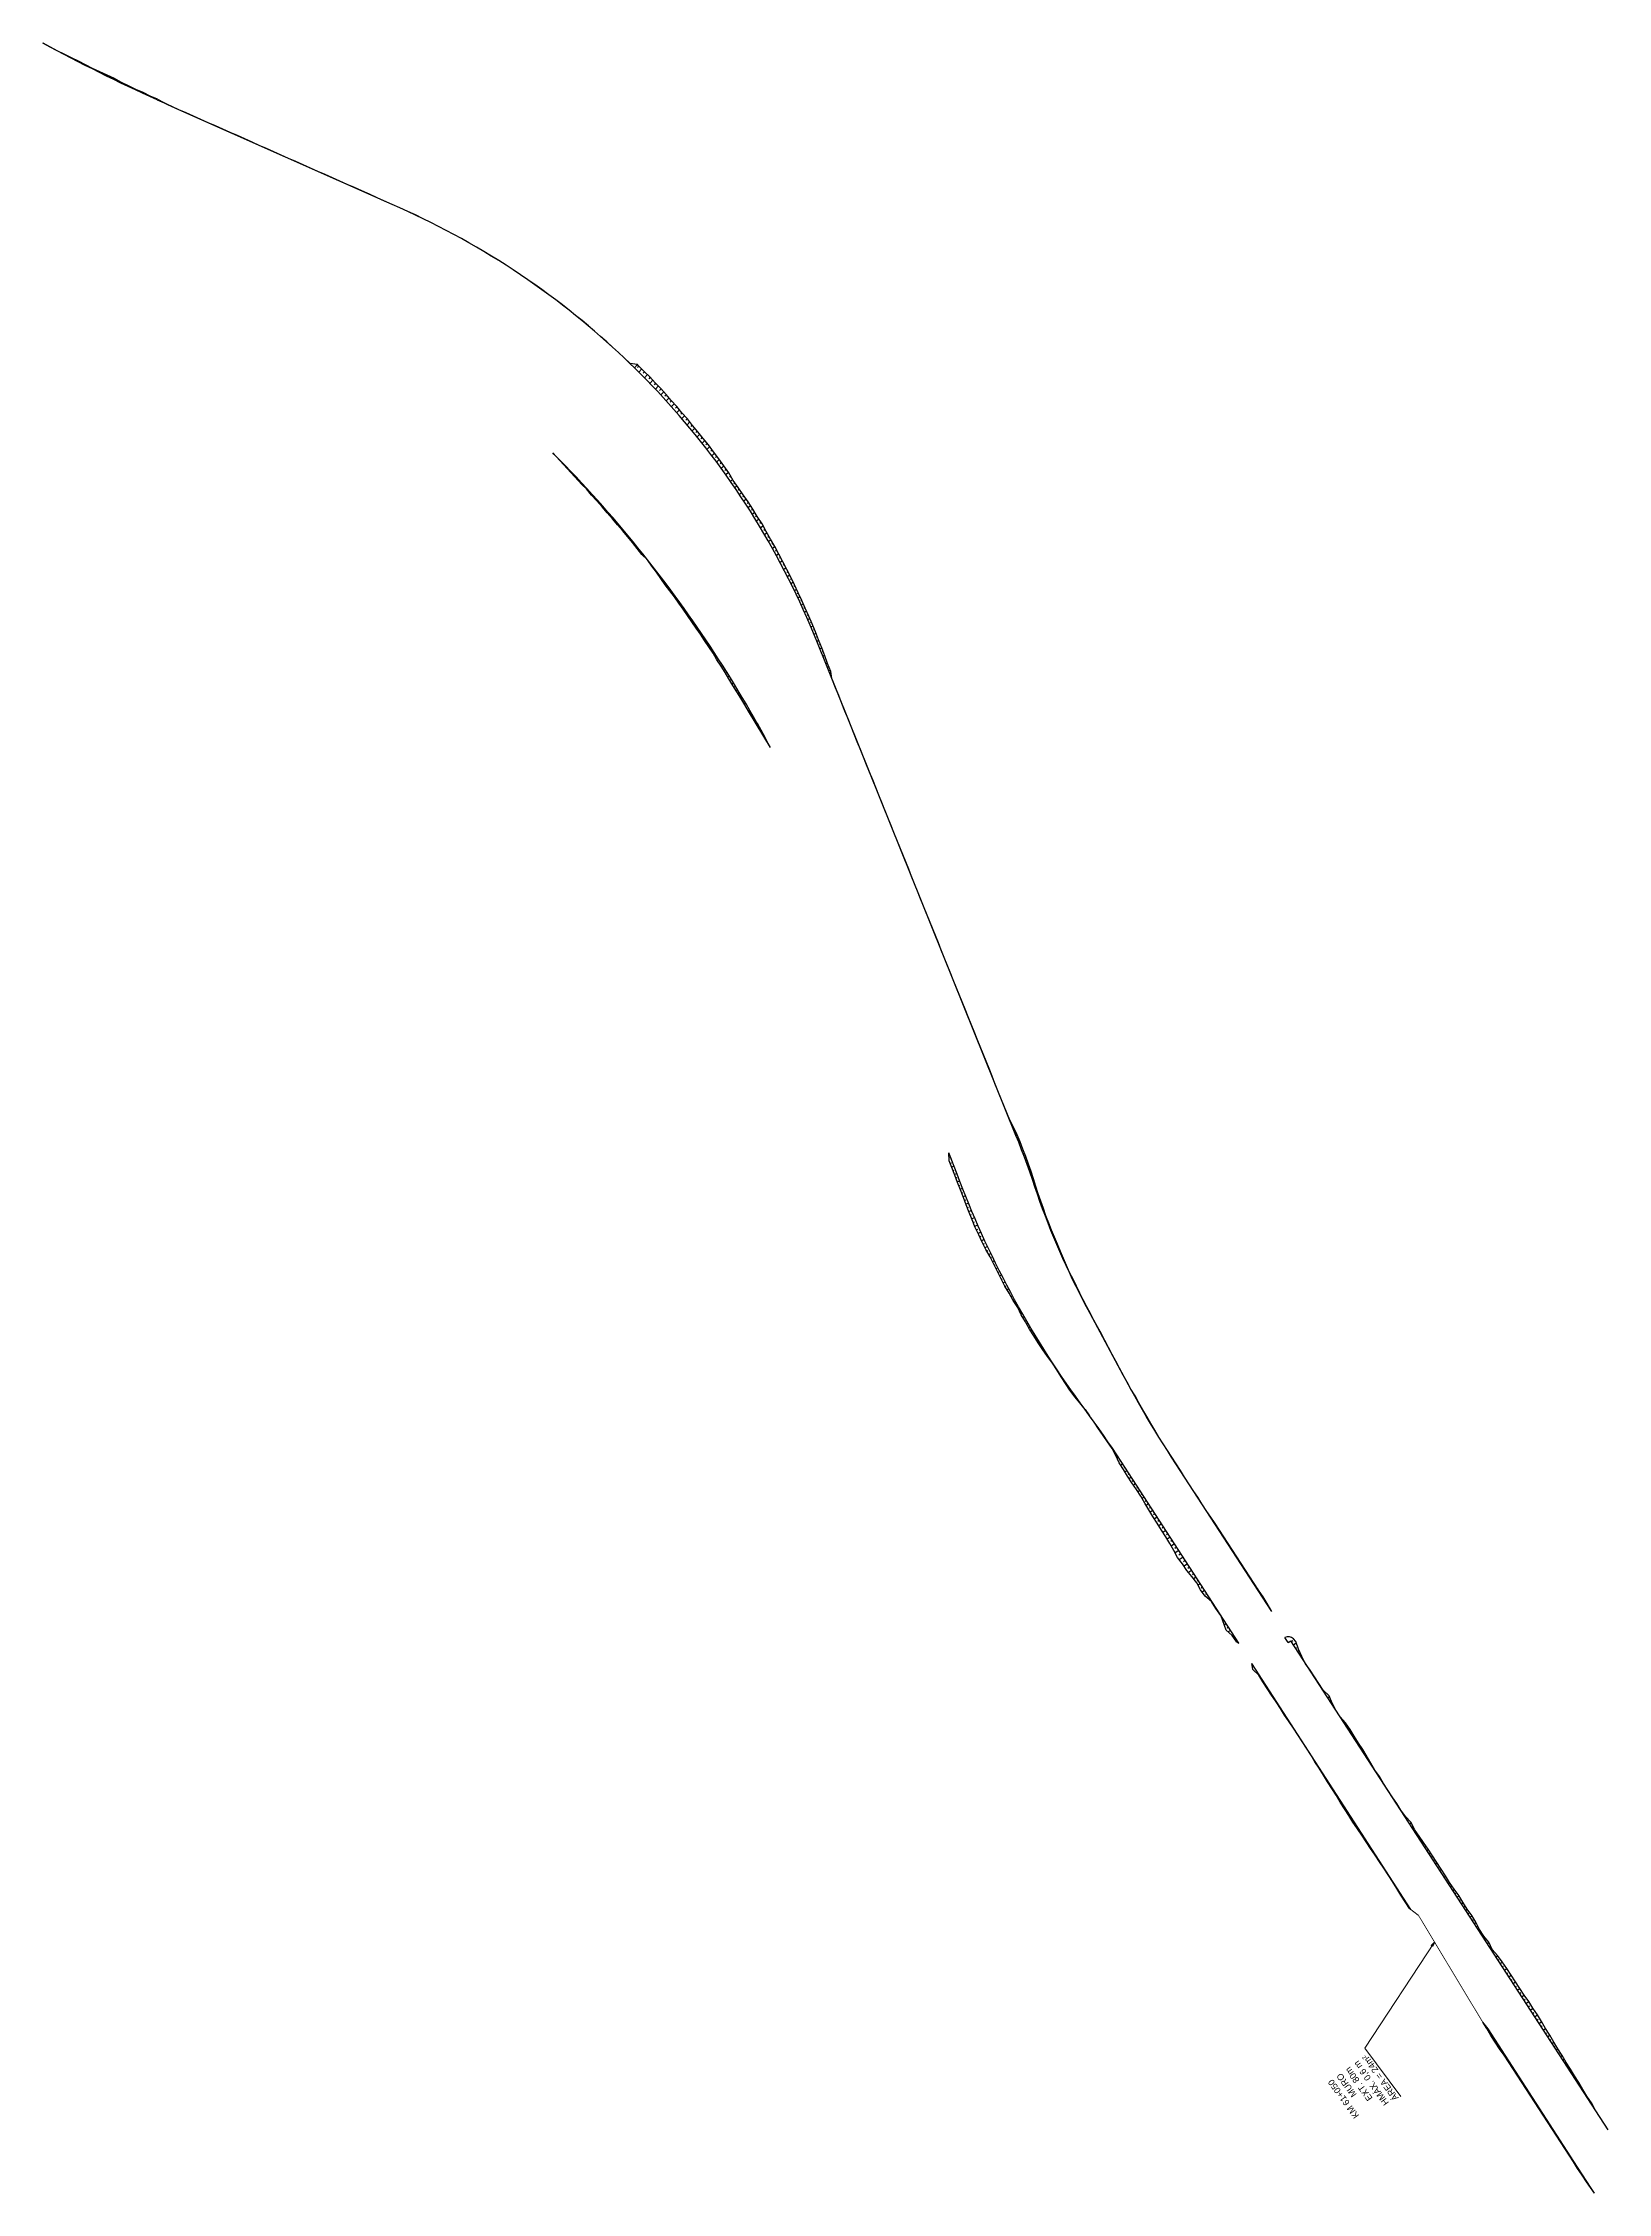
# Model space of a CAD drawing. Header units: metres. Extents: x 288738 to 324331, y 7399322 to 7465117.
# Drawn here: x 306983 to 307969, y 7434019 to 7435373 of the extents above; entities that cross this region are included whole.
import ezdxf

# ---------------------------------------------------------------- set-up
doc = ezdxf.new("R2010")
doc.units = ezdxf.units.M
doc.header["$LTSCALE"] = 10
for name, color, linetype in [('F-HZ-ATERRO-TALUDE', 110, 'Continuous'), ('F-HZ-MUROS', 210, 'Continuous'), ('F-HZ-PIANO-CORTE', 10, 'Continuous'), ('F-HZ-TALUDE', 2, 'Continuous')]:
    doc.layers.add(name, color=color, linetype=linetype)
doc.layers.add('U-HZ-TEXTO-MUROS', color=2, linetype='Continuous', lineweight=0)
doc.styles.add('ARIAL', font='arial.ttf')
doc.styles.add('DIM', font='arial.ttf', dxfattribs={"width": 0.8})
doc.dimstyles.new('U-1_2000', dxfattribs={"dimscale": 2, "dimtxt": 1.5, "dimasz": 0.75, "dimexe": 0.75, "dimexo": 0.75, "dimgap": 0.25, "dimtad": 1, "dimzin": 4, "dimtxsty": 'DIM', "dimblk": 'ARCHTICK', "dimcen": 0.7, "dimdle": 0.75, "dimclrd": 256, "dimclre": 256, "dimclrt": 256, "dimaunit": 1, "dimadec": 3, "dimazin": 2, "dimtfac": 1, "dimtofl": 0, "dimtmove": 0, "dimatfit": 3, "dimldrblk": 'CLOSEDBLANK', "dimfxl": 0, "dimtolj": 1, "dimtzin": 0, "dimlwd": -1, "dimlwe": -1, "dimarcsym": 0})

msp = doc.modelspace()

# ---------------------------------------------------------------- texts
at = {"layer": 'U-HZ-TEXTO-MUROS', "linetype": 'Continuous', "lineweight": -3, "insert": (307817.218, 7434107.064, -712.823), "char_height": 4, "attachment_point": 9, "rotation": 126.016433, "style": 'ARIAL'}
msp.add_mtext('KM 61+050\\PMURO \\P\\pi-16,l16,t16;EXT.^I80m\\P\\pi0,l0,tz;HMÁX. 0,6 m\\PÁREA = 24m²', dxfattribs=at)

# ---------------------------------------------------------------- blocks, each defined once
blk = doc.blocks.new('_ArchTick')
at = {"color": 0, "linetype": 'ByBlock', "const_width": 0.15}
blk.add_lwpolyline([(-0.5, -0.5), (0.5, 0.5)], dxfattribs=at)

# ---------------------------------------------------------------- linework, layer by layer
at = {"layer": 'F-HZ-ATERRO-TALUDE', "linetype": 'Continuous', "lineweight": -3}
for p, q in [((307641.38, 7434576.232), (307641.441, 7434576.266)), ((307642.562, 7434574.028), (307642.706, 7434574.109)), ((307643.745, 7434571.825), (307643.813, 7434571.864)), ((307644.928, 7434569.623), (307645.041, 7434569.688)), ((307646.111, 7434567.42), (307646.161, 7434567.45)), ((307647.294, 7434565.218), (307647.385, 7434565.271)), ((307648.478, 7434563.015), (307648.533, 7434563.047)), ((307649.662, 7434560.811), (307649.801, 7434560.894)), ((307650.845, 7434558.609), (307650.904, 7434558.645)), ((307652.027, 7434556.408), (307652.116, 7434556.462)), ((307657.941, 7434545.401), (307657.949, 7434545.406)), ((307659.124, 7434543.199), (307659.132, 7434543.204)), ((307660.307, 7434540.997), (307660.31, 7434540.999)), ((307661.49, 7434538.795), (307661.494, 7434538.797)), ((307626.239, 7434531.811), (307625.817, 7434531.549)), ((307627.651, 7434529.748), (307627.398, 7434529.59)), ((307629.078, 7434527.695), (307628.55, 7434527.364)), ((307630.508, 7434525.644), (307630.238, 7434525.474)), ((307631.952, 7434523.603), (307631.429, 7434523.273)), ((307633.398, 7434521.565), (307633.149, 7434521.406)), ((307636.591, 7434516.85), (307636.734, 7434516.941)), ((307638.137, 7434514.885), (307638.174, 7434514.909)), ((307643.705, 7434507.422), (307643.623, 7434507.369)), ((307645.168, 7434505.394), (307645.126, 7434505.367)), ((307646.618, 7434503.358), (307646.503, 7434503.284)), ((307648.063, 7434501.318), (307647.984, 7434501.267)), ((307649.495, 7434499.269), (307649.296, 7434499.14)), ((307650.923, 7434497.217), (307650.803, 7434497.139)), ((307652.339, 7434495.156), (307652.091, 7434494.996)), ((307653.75, 7434493.092), (307653.629, 7434493.014)), ((307655.148, 7434491.02), (307654.922, 7434490.874)), ((307656.541, 7434488.944), (307656.437, 7434488.877)), ((307657.922, 7434486.86), (307657.578, 7434486.638)), ((307659.297, 7434484.773), (307659.028, 7434484.598)), ((307660.663, 7434482.678), (307659.886, 7434482.176)), ((307662.024, 7434480.581), (307661.509, 7434480.248)), ((307663.384, 7434478.484), (307662.229, 7434477.737)), ((307664.743, 7434476.386), (307664.129, 7434475.988)), ((307666.103, 7434474.288), (307664.846, 7434473.475)), ((307667.462, 7434472.19), (307666.829, 7434471.78)), ((307668.822, 7434470.092), (307667.518, 7434469.248)), ((307670.182, 7434467.994), (307669.506, 7434467.557)), ((307671.541, 7434465.896), (307670.281, 7434465.08)), ((307672.901, 7434463.798), (307672.343, 7434463.437)), ((307674.26, 7434461.7), (307673.14, 7434460.975)), ((307675.62, 7434459.602), (307675.029, 7434459.22)), ((307676.979, 7434457.504), (307675.708, 7434456.682)), ((307678.339, 7434455.406), (307677.653, 7434454.962)), ((307679.699, 7434453.308), (307678.236, 7434452.362)), ((307681.058, 7434451.21), (307680.284, 7434450.709)), ((307682.418, 7434449.112), (307680.817, 7434448.076)), ((307683.777, 7434447.014), (307682.957, 7434446.484)), ((307685.137, 7434444.916), (307683.499, 7434443.857)), ((307686.496, 7434442.818), (307685.687, 7434442.294)), ((307687.856, 7434440.72), (307686.191, 7434439.643)), ((307689.215, 7434438.622), (307688.348, 7434438.061)), ((307690.575, 7434436.524), (307688.819, 7434435.388)), ((307691.935, 7434434.426), (307691.056, 7434433.857)), ((307693.294, 7434432.328), (307691.481, 7434431.155)), ((307694.654, 7434430.23), (307693.71, 7434429.619)), ((307696.013, 7434428.132), (307694.002, 7434426.831)), ((307697.373, 7434426.034), (307696.296, 7434425.337)), ((307698.732, 7434423.936), (307696.432, 7434422.448)), ((307700.092, 7434421.838), (307698.868, 7434421.046)), ((307701.452, 7434419.74), (307699.098, 7434418.218)), ((307702.811, 7434417.642), (307701.729, 7434416.942)), ((307704.171, 7434415.544), (307702.069, 7434414.185)), ((307705.53, 7434413.446), (307704.486, 7434412.771)), ((307706.89, 7434411.348), (307705.002, 7434410.127)), ((307708.249, 7434409.25), (307707.441, 7434408.727)), ((307709.609, 7434407.152), (307708.217, 7434406.252)), ((307710.968, 7434405.054), (307710.376, 7434404.671)), ((307712.328, 7434402.956), (307711.041, 7434402.123)), ((307713.688, 7434400.858), (307712.933, 7434400.37)), ((307715.047, 7434398.76), (307713.547, 7434397.789)), ((307716.407, 7434396.662), (307715.705, 7434396.208)), ((307719.486, 7434391.856), (307719.51, 7434391.872)), ((307720.757, 7434389.703), (307720.813, 7434389.74)), ((307722.028, 7434387.551), (307722.227, 7434387.68)), ((307723.475, 7434385.512), (307723.531, 7434385.548)), ((307724.923, 7434383.474), (307724.944, 7434383.488)), ((307728.643, 7434377.78), (307727.487, 7434377.033)), ((307730.002, 7434375.682), (307729.175, 7434375.147)), ((307731.362, 7434373.584), (307729.97, 7434372.684)), ((307732.721, 7434371.486), (307732.304, 7434371.216)), ((307734.081, 7434369.388), (307733.445, 7434368.976)), ((307735.441, 7434367.29), (307735.153, 7434367.104)), ((307769.583, 7434366.658), (307770.53, 7434367.27)), ((307770.929, 7434364.584), (307772.796, 7434365.792)), ((307772.257, 7434362.537), (307772.961, 7434362.992)), ((307773.589, 7434360.483), (307774.574, 7434361.12)), ((307774.932, 7434358.413), (307775.252, 7434358.62)), ((307776.278, 7434356.338), (307776.619, 7434356.559)), ((307777.634, 7434354.248), (307777.718, 7434354.302)), ((307778.991, 7434352.156), (307779.039, 7434352.187)), ((307780.351, 7434350.058), (307780.39, 7434350.084)), ((307781.711, 7434347.962), (307781.832, 7434348.04)), ((307783.071, 7434345.866), (307783.171, 7434345.93)), ((307784.43, 7434343.77), (307784.678, 7434343.93)), ((307785.791, 7434341.673), (307785.895, 7434341.74)), ((307787.151, 7434339.576), (307787.341, 7434339.698)), ((307788.511, 7434337.479), (307788.625, 7434337.552)), ((307789.863, 7434335.394), (307790.235, 7434335.635)), ((307791.192, 7434333.346), (307791.602, 7434333.611)), ((307792.525, 7434331.292), (307793.626, 7434332.004)), ((307793.869, 7434329.219), (307794.258, 7434329.471)), ((307795.215, 7434327.144), (307795.69, 7434327.451)), ((307796.569, 7434325.057), (307796.701, 7434325.142)), ((307797.924, 7434322.968), (307798.014, 7434323.026)), ((307799.285, 7434320.871), (307799.327, 7434320.898)), ((307800.643, 7434318.777), (307800.779, 7434318.866)), ((307801.988, 7434316.703), (307802.211, 7434316.848)), ((307803.335, 7434314.626), (307804.054, 7434315.091)), ((307804.695, 7434312.53), (307805.088, 7434312.784)), ((307806.055, 7434310.434), (307806.888, 7434310.972)), ((307807.415, 7434308.337), (307807.794, 7434308.583)), ((307808.774, 7434306.241), (307809.463, 7434306.686)), ((307810.135, 7434304.144), (307810.452, 7434304.35)), ((307811.495, 7434302.048), (307812.094, 7434302.435)), ((307812.854, 7434299.952), (307813.187, 7434300.167)), ((307819.652, 7434289.473), (307820.017, 7434289.708)), ((307821.011, 7434287.377), (307821.143, 7434287.463)), ((307822.37, 7434285.282), (307822.562, 7434285.406)), ((307823.729, 7434283.187), (307823.869, 7434283.277)), ((307838.693, 7434260.119), (307838.881, 7434260.24)), ((307840.051, 7434258.026), (307840.216, 7434258.133)), ((307841.406, 7434255.937), (307841.905, 7434256.259)), ((307842.749, 7434253.866), (307843.162, 7434254.133)), ((307844.094, 7434251.793), (307845.184, 7434252.497)), ((307845.447, 7434249.706), (307845.883, 7434249.988)), ((307846.801, 7434247.619), (307847.48, 7434248.058)), ((307848.162, 7434245.522), (307848.522, 7434245.755)), ((307849.522, 7434243.425), (307850.285, 7434243.918)), ((307850.882, 7434241.329), (307851.292, 7434241.594)), ((307852.242, 7434239.232), (307853.123, 7434239.802)), ((307853.601, 7434237.137), (307854.084, 7434237.449)), ((307854.961, 7434235.041), (307856.004, 7434235.716)), ((307856.321, 7434232.944), (307856.845, 7434233.282)), ((307857.682, 7434230.846), (307858.731, 7434231.525)), ((307859.042, 7434228.749), (307859.559, 7434229.084)), ((307860.403, 7434226.652), (307861.422, 7434227.311)), ((307861.763, 7434224.554), (307862.262, 7434224.877)), ((307863.124, 7434222.457), (307864.104, 7434223.091)), ((307864.484, 7434220.36), (307864.975, 7434220.677)), ((307865.844, 7434218.262), (307866.82, 7434218.893)), ((307867.205, 7434216.166), (307867.663, 7434216.462)), ((307868.564, 7434214.069), (307869.439, 7434214.635)), ((307869.923, 7434211.975), (307870.416, 7434212.294)), ((307871.281, 7434209.881), (307872.379, 7434210.59)), ((307872.64, 7434207.786), (307873.236, 7434208.171)), ((307874, 7434205.691), (307875.271, 7434206.512)), ((307875.36, 7434203.594), (307875.963, 7434203.984)), ((307876.72, 7434201.497), (307877.867, 7434202.24)), ((307878.08, 7434199.4), (307878.642, 7434199.764)), ((307879.44, 7434197.303), (307880.555, 7434198.024)), ((307880.799, 7434195.209), (307881.413, 7434195.606)), ((307882.157, 7434193.115), (307883.48, 7434193.97)), ((307883.517, 7434191.019), (307884.132, 7434191.417)), ((307884.875, 7434188.925), (307886.003, 7434189.654)), ((307886.228, 7434186.84), (307886.675, 7434187.129)), ((307887.581, 7434184.754), (307888.259, 7434185.193)), ((307888.941, 7434182.657), (307889.262, 7434182.864)), ((307890.301, 7434180.561), (307890.929, 7434180.967)), ((307891.65, 7434178.481), (307892.097, 7434178.77)), ((307892.999, 7434176.401), (307894.127, 7434177.13)), ((307894.349, 7434174.32), (307894.782, 7434174.599)), ((307895.699, 7434172.238), (307896.327, 7434172.644)), ((307897.05, 7434170.157), (307897.49, 7434170.441)), ((307898.4, 7434168.075), (307899.531, 7434168.806)), ((307899.758, 7434165.982), (307900.39, 7434166.39)), ((307901.116, 7434163.889), (307902.512, 7434164.792)), ((307902.474, 7434161.794), (307903.224, 7434162.279)), ((307903.833, 7434159.699), (307905.434, 7434160.734)), ((307905.194, 7434157.602), (307905.985, 7434158.114)), ((307906.554, 7434155.505), (307908.12, 7434156.517)), ((307907.915, 7434153.407), (307908.692, 7434153.91)), ((307909.275, 7434151.31), (307910.821, 7434152.309)), ((307910.636, 7434149.212), (307911.408, 7434149.712)), ((307911.996, 7434147.115), (307913.541, 7434148.114)), ((307913.356, 7434145.019), (307914.157, 7434145.536)), ((307914.716, 7434142.922), (307916.375, 7434143.995)), ((307916.076, 7434140.826), (307916.937, 7434141.382)), ((307917.436, 7434138.729), (307919.217, 7434139.881)), ((307918.796, 7434136.632), (307919.668, 7434137.196)), ((307920.157, 7434134.535), (307921.864, 7434135.639)), ((307921.517, 7434132.438), (307922.394, 7434133.005)), ((307922.877, 7434130.342), (307924.675, 7434131.504)), ((307924.237, 7434128.245), (307925.101, 7434128.804)), ((307925.597, 7434126.149), (307927.254, 7434127.221)), ((307926.955, 7434124.055), (307927.723, 7434124.552)), ((307928.313, 7434121.961), (307929.73, 7434122.877)), ((307929.674, 7434119.863), (307930.384, 7434120.323)), ((307931.034, 7434117.766), (307932.457, 7434118.686)), ((307932.394, 7434115.671), (307933.055, 7434116.099)), ((307933.753, 7434113.576), (307934.979, 7434114.369)), ((307935.113, 7434111.479), (307935.696, 7434111.856)), ((307936.473, 7434109.382), (307937.579, 7434110.098)), ((307937.833, 7434107.285), (307938.386, 7434107.642)), ((307939.194, 7434105.188), (307940.297, 7434105.901)), ((307940.553, 7434103.092), (307941.068, 7434103.424)), ((307941.913, 7434100.995), (307942.869, 7434101.613)), ((307943.274, 7434098.898), (307943.737, 7434099.198)), ((307944.634, 7434096.801), (307945.53, 7434097.38)), ((307945.993, 7434094.706), (307946.388, 7434094.962)), ((307947.352, 7434092.611), (307948.038, 7434093.055)), ((307948.712, 7434090.514), (307949.058, 7434090.737)), ((307950.073, 7434088.417), (307950.768, 7434088.866)), ((307951.432, 7434086.322), (307951.727, 7434086.513)), ((307952.791, 7434084.227), (307953.279, 7434084.542)), ((307954.151, 7434082.13), (307954.359, 7434082.265)), ((307955.51, 7434080.034), (307955.857, 7434080.258)), ((307956.87, 7434077.937), (307957.07, 7434078.066)), ((307958.231, 7434075.841), (307958.679, 7434076.131)), ((307959.588, 7434073.748), (307959.74, 7434073.847)), ((307960.945, 7434071.655), (307961.107, 7434071.76)), ((307962.306, 7434069.558), (307962.395, 7434069.615)), ((307963.666, 7434067.461), (307963.859, 7434067.586)), ((307965.026, 7434065.365), (307965.077, 7434065.399)), ((307966.385, 7434063.27), (307966.398, 7434063.278))]:
    msp.add_line(p, q, dxfattribs=at)
at = {"layer": 'F-HZ-MUROS', "linetype": 'Continuous', "lineweight": -3, "const_width": 0.5}
msp.add_lwpolyline([(307849.633, 7434194.396), (307890.222, 7434126.922)], dxfattribs=at)
at = {"layer": 'F-HZ-PIANO-CORTE'}
for p, q in [((306992.806, 7435368.313), (306992.779, 7435368.267)), ((306995.07, 7435367.236), (306995.031, 7435367.17)), ((306997.329, 7435366.152), (306997.207, 7435365.944)), ((306999.574, 7435365.044), (306999.5, 7435364.918)), ((307001.822, 7435363.942), (307001.644, 7435363.641)), ((307004.081, 7435362.86), (307003.974, 7435362.678)), ((307006.332, 7435361.763), (307006.091, 7435361.355)), ((307008.551, 7435360.613), (307008.435, 7435360.417)), ((307010.764, 7435359.454), (307010.548, 7435359.088)), ((307012.955, 7435358.258), (307012.868, 7435358.111)), ((307015.162, 7435357.091), (307015.014, 7435356.84)), ((307017.431, 7435356.029), (307017.341, 7435355.877)), ((307019.707, 7435354.979), (307019.49, 7435354.611)), ((307022.011, 7435353.979), (307021.871, 7435353.742)), ((307024.307, 7435352.964), (307023.974, 7435352.401)), ((307026.565, 7435351.887), (307026.393, 7435351.595)), ((307028.811, 7435350.79), (307028.468, 7435350.209)), ((307031.006, 7435349.607), (307030.863, 7435349.364)), ((307033.216, 7435348.45), (307032.972, 7435348.036)), ((307035.491, 7435347.404), (307035.359, 7435347.181)), ((307037.756, 7435346.342), (307037.484, 7435345.882)), ((307039.973, 7435345.201), (307039.858, 7435345.007)), ((307042.209, 7435344.092), (307042.005, 7435343.746)), ((307044.538, 7435343.143), (307044.404, 7435342.915)), ((307046.846, 7435342.158), (307046.535, 7435341.63)), ((307049.041, 7435340.983), (307048.923, 7435340.782)), ((307051.252, 7435339.835), (307051.074, 7435339.533)), ((307053.554, 7435338.844), (307053.451, 7435338.668)), ((307357.804, 7435170.967), (307355.885, 7435168.965)), ((307358.794, 7435169.965), (307357.841, 7435168.971)), ((307360.525, 7435168.159), (307358.659, 7435166.213)), ((307362.268, 7435166.365), (307361.348, 7435165.406)), ((307364.094, 7435164.659), (307362.183, 7435162.665)), ((307365.904, 7435162.936), (307364.919, 7435161.909)), ((307367.587, 7435161.082), (307365.671, 7435159.083)), ((307369.274, 7435159.232), (307368.34, 7435158.257)), ((307370.987, 7435157.41), (307369.123, 7435155.466)), ((307372.698, 7435155.587), (307371.769, 7435154.617)), ((307374.398, 7435153.753), (307372.539, 7435151.815)), ((307376.089, 7435151.911), (307375.163, 7435150.946)), ((307377.711, 7435149.999), (307375.919, 7435148.131)), ((307379.337, 7435148.09), (307378.468, 7435147.185)), ((307380.997, 7435146.218), (307379.263, 7435144.413)), ((307382.655, 7435144.345), (307381.79, 7435143.445)), ((307384.288, 7435142.447), (307382.569, 7435140.663)), ((307385.922, 7435140.55), (307385.068, 7435139.664)), ((307387.565, 7435138.664), (307385.838, 7435136.879)), ((307389.208, 7435136.778), (307388.336, 7435135.879)), ((307390.781, 7435134.823), (307389.07, 7435133.064)), ((307392.351, 7435132.864), (307391.513, 7435132.006)), ((307393.934, 7435130.923), (307392.263, 7435129.217)), ((307395.52, 7435128.984), (307394.685, 7435128.134)), ((307397.108, 7435127.049), (307395.419, 7435125.339)), ((307398.696, 7435125.115), (307397.84, 7435124.252)), ((307400.288, 7435123.187), (307398.536, 7435121.429)), ((307401.883, 7435121.263), (307400.982, 7435120.363)), ((307403.412, 7435119.274), (307401.615, 7435117.49)), ((307404.882, 7435117.229), (307404.01, 7435116.369)), ((307406.362, 7435115.196), (307404.654, 7435113.52)), ((307407.856, 7435113.179), (307407.007, 7435112.35)), ((307409.346, 7435111.159), (307407.655, 7435109.52)), ((307410.818, 7435109.125), (307409.977, 7435108.315)), ((307412.289, 7435107.09), (307410.616, 7435105.491)), ((307413.745, 7435105.046), (307412.911, 7435104.254)), ((307319.152, 7435098.87), (307319.462, 7435099.193)), ((307320.926, 7435097.108), (307321.483, 7435097.689)), ((307322.721, 7435095.369), (307322.955, 7435095.613)), ((307324.556, 7435093.671), (307324.889, 7435094.018)), ((307326.306, 7435091.892), (307326.443, 7435092.036)), ((307327.902, 7435089.968), (307328.26, 7435090.34)), ((307415.202, 7435103.001), (307413.535, 7435101.432)), ((307416.474, 7435100.788), (307415.725, 7435100.088)), ((307417.718, 7435098.553), (307416.413, 7435097.343)), ((307419.127, 7435096.475), (307418.481, 7435095.881)), ((307420.613, 7435094.47), (307419.25, 7435093.226)), ((307422.045, 7435092.416), (307421.349, 7435091.787)), ((307423.42, 7435090.315), (307422.047, 7435089.081)), ((307329.536, 7435088.077), (307329.736, 7435088.286)), ((307331.237, 7435086.245), (307331.613, 7435086.635)), ((307332.932, 7435084.407), (307333.108, 7435084.59)), ((307334.615, 7435082.559), (307334.948, 7435082.902)), ((307336.271, 7435080.686), (307336.438, 7435080.859)), ((307337.88, 7435078.773), (307338.253, 7435079.156)), ((307339.49, 7435076.861), (307339.693, 7435077.069)), ((307424.828, 7435088.244), (307424.13, 7435087.622)), ((307426.309, 7435086.241), (307424.803, 7435084.91)), ((307427.776, 7435084.225), (307426.973, 7435083.521)), ((307429.152, 7435082.133), (307427.518, 7435080.711)), ((307430.528, 7435080.041), (307429.697, 7435079.323)), ((307431.778, 7435077.845), (307430.191, 7435076.486)), ((307341.101, 7435074.948), (307341.534, 7435075.39)), ((307342.71, 7435073.036), (307342.938, 7435073.267)), ((307344.319, 7435071.122), (307344.793, 7435071.601)), ((307345.939, 7435069.218), (307346.177, 7435069.457)), ((307347.573, 7435067.326), (307348.033, 7435067.786)), ((307349.176, 7435065.408), (307349.41, 7435065.64)), ((307350.745, 7435063.462), (307351.245, 7435063.955)), ((307433.02, 7435075.644), (307432.268, 7435075.005)), ((307434.363, 7435073.533), (307432.823, 7435072.235)), ((307435.736, 7435071.448), (307434.931, 7435070.774)), ((307437.028, 7435069.298), (307435.413, 7435067.958)), ((307438.262, 7435067.102), (307437.477, 7435066.456)), ((307439.493, 7435064.906), (307437.961, 7435063.656)), ((307440.72, 7435062.712), (307439.968, 7435062.103)), ((307352.341, 7435061.538), (307352.593, 7435061.784)), ((307353.961, 7435059.634), (307354.439, 7435060.098)), ((307355.538, 7435057.694), (307355.781, 7435057.929)), ((307357.083, 7435055.729), (307357.603, 7435056.227)), ((307358.658, 7435053.788), (307358.917, 7435054.034)), ((307360.249, 7435051.859), (307360.748, 7435052.329)), ((307362, 7435050.08), (307362.155, 7435050.225)), ((307441.948, 7435060.519), (307440.466, 7435059.329)), ((307443.178, 7435058.333), (307442.438, 7435057.743)), ((307444.406, 7435056.145), (307442.929, 7435054.977)), ((307445.608, 7435053.942), (307444.873, 7435053.366)), ((307446.81, 7435051.739), (307445.347, 7435050.601)), ((307447.981, 7435049.517), (307447.258, 7435048.959)), ((307363.814, 7435048.36), (307363.869, 7435048.411)), ((307365.299, 7435046.361), (307365.352, 7435046.41)), ((307366.696, 7435044.288), (307366.938, 7435044.508)), ((307368.196, 7435042.289), (307368.334, 7435042.412)), ((307369.714, 7435040.302), (307370.003, 7435040.56)), ((307371.13, 7435038.242), (307371.324, 7435038.414)), ((307372.536, 7435036.175), (307373.031, 7435036.609)), ((307449.149, 7435047.294), (307447.719, 7435046.2)), ((307450.276, 7435045.044), (307449.582, 7435044.516)), ((307451.389, 7435042.784), (307450.049, 7435041.775)), ((307452.524, 7435040.545), (307451.86, 7435040.05)), ((307453.676, 7435038.321), (307452.335, 7435037.329)), ((307454.809, 7435036.086), (307454.136, 7435035.592)), ((307373.978, 7435034.133), (307374.257, 7435034.376)), ((307375.425, 7435032.094), (307376.042, 7435032.627)), ((307376.949, 7435030.112), (307377.245, 7435030.366)), ((307378.465, 7435028.125), (307379.039, 7435028.611)), ((307379.944, 7435026.109), (307380.235, 7435026.353)), ((307381.41, 7435024.084), (307382.007, 7435024.581)), ((307382.829, 7435022.026), (307383.154, 7435022.294)), ((307455.915, 7435033.834), (307454.577, 7435032.859)), ((307457.007, 7435031.573), (307456.346, 7435031.096)), ((307458.056, 7435029.286), (307456.775, 7435028.368)), ((307459.112, 7435027.005), (307458.487, 7435026.561)), ((307460.237, 7435024.778), (307458.928, 7435023.856)), ((307461.361, 7435022.549), (307460.677, 7435022.072)), ((307384.275, 7435019.987), (307384.947, 7435020.536)), ((307385.78, 7435017.991), (307386.095, 7435018.246)), ((307387.257, 7435015.974), (307387.868, 7435016.464)), ((307388.691, 7435013.926), (307389.004, 7435014.175)), ((307390.116, 7435011.873), (307390.76, 7435012.379)), ((307391.534, 7435009.813), (307391.865, 7435010.072)), ((307462.344, 7435020.228), (307461.037, 7435019.323)), ((307463.317, 7435017.9), (307462.698, 7435017.475)), ((307464.345, 7435015.615), (307463.102, 7435014.769)), ((307465.387, 7435013.341), (307464.753, 7435012.913)), ((307466.406, 7435011.055), (307465.121, 7435010.195)), ((307467.412, 7435008.762), (307466.763, 7435008.331)), ((307392.937, 7435007.745), (307393.625, 7435008.276)), ((307394.331, 7435005.669), (307394.69, 7435005.944)), ((307395.763, 7435003.62), (307396.466, 7435004.154)), ((307397.217, 7435001.586), (307397.548, 7435001.835)), ((307398.598, 7434999.503), (307399.282, 7435000.012)), ((307399.956, 7434997.404), (307400.318, 7434997.671)), ((307401.33, 7434995.316), (307402.069, 7434995.856)), ((307468.407, 7435006.464), (307467.095, 7435005.601)), ((307469.388, 7435004.16), (307468.726, 7435003.728)), ((307470.328, 7435001.831), (307469.024, 7435000.988)), ((307471.187, 7434999.454), (307470.578, 7434999.064)), ((307472.06, 7434997.088), (307470.911, 7434996.358)), ((307402.708, 7434993.229), (307403.082, 7434993.501)), ((307404.099, 7434991.152), (307404.833, 7434991.679)), ((307405.489, 7434989.074), (307405.848, 7434989.33)), ((307406.767, 7434986.925), (307407.568, 7434987.489)), ((307408.056, 7434984.784), (307408.491, 7434985.087)), ((307409.427, 7434982.693), (307410.277, 7434983.28)), ((307472.996, 7434994.764), (307472.421, 7434994.402)), ((307473.93, 7434992.438), (307472.78, 7434991.72)), ((307474.824, 7434990.088), (307474.269, 7434989.745)), ((307475.718, 7434987.738), (307474.649, 7434987.083)), ((307476.589, 7434985.375), (307476.086, 7434985.069)), ((307477.457, 7434983.011), (307476.518, 7434982.445)), ((307410.788, 7434980.596), (307411.206, 7434980.883)), ((307412.112, 7434978.476), (307412.962, 7434979.051)), ((307413.415, 7434976.343), (307413.855, 7434976.638)), ((307414.675, 7434974.183), (307415.618, 7434974.81)), ((307415.957, 7434972.038), (307416.447, 7434972.36)), ((307417.275, 7434969.913), (307418.249, 7434970.547)), ((307418.601, 7434967.794), (307419.078, 7434968.101)), ((307478.38, 7434980.68), (307477.916, 7434980.403)), ((307479.316, 7434978.357), (307478.387, 7434977.808)), ((307419.936, 7434965.68), (307420.855, 7434966.267)), ((307421.24, 7434963.547), (307421.693, 7434963.834)), ((307422.524, 7434961.402), (307423.433, 7434961.971)), ((307423.818, 7434959.263), (307424.264, 7434959.54)), ((307425.117, 7434957.127), (307425.984, 7434957.659)), ((307426.408, 7434954.986), (307426.828, 7434955.241)), ((307427.696, 7434952.843), (307428.508, 7434953.332)), ((307428.986, 7434950.702), (307429.371, 7434950.931)), ((307430.277, 7434948.561), (307431.004, 7434948.989)), ((307597.049, 7434685.772), (307596.211, 7434685.454)), ((307597.084, 7434685.686), (307596.665, 7434685.526)), ((307598.012, 7434683.364), (307597.176, 7434683.047)), ((307598.934, 7434681.041), (307598.519, 7434680.883)), ((307599.824, 7434678.705), (307599.014, 7434678.397)), ((307600.715, 7434676.369), (307600.318, 7434676.218)), ((307601.615, 7434674.037), (307600.807, 7434673.73)), ((307602.505, 7434671.7), (307602.098, 7434671.546)), ((307554.826, 7434667.916), (307555.547, 7434668.19)), ((307555.742, 7434665.59), (307557.156, 7434666.127)), ((307556.652, 7434663.262), (307557.348, 7434663.526)), ((307557.561, 7434660.933), (307558.931, 7434661.453)), ((307558.418, 7434658.584), (307559.119, 7434658.85)), ((307559.262, 7434656.231), (307560.709, 7434656.781)), ((307603.341, 7434669.344), (307602.555, 7434669.045)), ((307604.18, 7434666.99), (307603.797, 7434666.844)), ((307605.033, 7434664.641), (307604.256, 7434664.343)), ((307605.878, 7434662.289), (307605.485, 7434662.138)), ((307606.686, 7434659.924), (307605.91, 7434659.625)), ((307607.479, 7434657.553), (307607.102, 7434657.407)), ((307560.187, 7434653.909), (307560.899, 7434654.18)), ((307561.132, 7434651.594), (307562.518, 7434652.122)), ((307562.042, 7434649.266), (307562.741, 7434649.533)), ((307562.943, 7434646.934), (307564.364, 7434647.478)), ((307563.819, 7434644.593), (307564.562, 7434644.878)), ((307564.689, 7434642.249), (307566.249, 7434642.85)), ((307608.206, 7434655.157), (307607.527, 7434654.894)), ((307608.934, 7434652.762), (307608.632, 7434652.644)), ((307609.664, 7434650.367), (307609.138, 7434650.161)), ((307610.428, 7434647.985), (307610.19, 7434647.891)), ((307611.288, 7434645.64), (307610.782, 7434645.438)), ((307612.139, 7434643.291), (307611.879, 7434643.187)), ((307565.557, 7434639.904), (307566.382, 7434640.224)), ((307566.425, 7434637.56), (307568.171, 7434638.239)), ((307567.344, 7434635.235), (307568.246, 7434635.588)), ((307568.282, 7434632.918), (307570.131, 7434633.645)), ((307569.259, 7434630.617), (307570.193, 7434630.986)), ((307612.969, 7434640.934), (307612.472, 7434640.733)), ((307613.786, 7434638.57), (307613.559, 7434638.478)), ((307614.577, 7434636.196), (307614.21, 7434636.045)), ((307615.417, 7434633.84), (307615.256, 7434633.773)), ((307616.334, 7434631.516), (307615.994, 7434631.374)), ((307617.262, 7434629.197), (307617.083, 7434629.121)), ((307570.255, 7434628.324), (307572.128, 7434629.07)), ((307571.293, 7434626.05), (307572.217, 7434626.421)), ((307572.354, 7434623.786), (307574.16, 7434624.517)), ((307573.418, 7434621.524), (307574.304, 7434621.885)), ((307574.484, 7434619.263), (307576.229, 7434619.981)), ((307575.552, 7434617.002), (307576.415, 7434617.361)), ((307618.206, 7434626.885), (307617.826, 7434626.722)), ((307619.157, 7434624.575), (307618.958, 7434624.489)), ((307620.113, 7434622.267), (307619.705, 7434622.088)), ((307621.08, 7434619.964), (307620.871, 7434619.872)), ((307622.055, 7434617.665), (307621.63, 7434617.474)), ((307576.621, 7434614.742), (307578.336, 7434615.461)), ((307577.789, 7434612.535), (307578.594, 7434612.876)), ((307579.075, 7434610.391), (307580.467, 7434610.987)), ((307580.31, 7434608.219), (307580.928, 7434608.486)), ((307581.456, 7434605.997), (307582.642, 7434606.516)), ((307582.583, 7434603.766), (307583.164, 7434604.023)), ((307623.012, 7434615.357), (307622.812, 7434615.266)), ((307623.959, 7434613.044), (307623.602, 7434612.879)), ((307624.969, 7434610.759), (307624.788, 7434610.675)), ((307626.002, 7434608.485), (307625.62, 7434608.304)), ((307627.001, 7434606.194), (307626.825, 7434606.11)), ((307627.99, 7434603.898), (307627.684, 7434603.75)), ((307583.665, 7434601.512), (307584.861, 7434602.047)), ((307584.754, 7434599.262), (307585.368, 7434599.54)), ((307585.87, 7434597.025), (307587.117, 7434597.596)), ((307586.991, 7434594.79), (307587.623, 7434595.083)), ((307588.146, 7434592.573), (307589.409, 7434593.165)), ((307589.308, 7434590.359), (307589.936, 7434590.657)), ((307590.573, 7434588.203), (307591.734, 7434588.76)), ((307628.951, 7434601.588), (307628.844, 7434601.535)), ((307629.909, 7434599.274), (307629.794, 7434599.217)), ((307631.04, 7434597.046), (307630.955, 7434597.004)), ((307632.183, 7434594.824), (307631.95, 7434594.706)), ((307633.303, 7434592.591), (307633.177, 7434592.526)), ((307634.42, 7434590.356), (307634.152, 7434590.217)), ((307591.838, 7434586.047), (307592.371, 7434586.305)), ((307593.13, 7434583.907), (307594.092, 7434584.378)), ((307594.423, 7434581.767), (307594.852, 7434581.98)), ((307595.744, 7434579.645), (307596.486, 7434580.017)), ((307597.069, 7434577.524), (307597.381, 7434577.683)), ((307598.2, 7434575.297), (307598.921, 7434575.667)), ((307635.501, 7434588.102), (307635.388, 7434588.043)), ((307636.581, 7434585.847), (307636.4, 7434585.751)), ((307637.656, 7434583.588), (307637.6, 7434583.558)), ((307599.287, 7434573.046), (307599.719, 7434573.27)), ((307600.487, 7434570.854), (307601.395, 7434571.33)), ((307601.726, 7434568.683), (307602.185, 7434568.926)), ((307602.984, 7434566.522), (307603.905, 7434567.015)), ((307604.25, 7434564.367), (307604.71, 7434564.616)), ((307605.558, 7434562.237), (307606.448, 7434562.723)), ((307606.895, 7434560.124), (307607.313, 7434560.355)), ((307608.21, 7434557.998), (307609.026, 7434558.453)), ((307609.506, 7434555.861), (307609.918, 7434556.092)), ((307610.859, 7434553.76), (307611.639, 7434554.203)), ((307612.28, 7434551.702), (307612.619, 7434551.897)), ((307613.699, 7434549.644), (307614.283, 7434549.983)), ((307615.118, 7434547.586), (307615.369, 7434547.733)), ((307616.566, 7434545.549), (307616.963, 7434545.783)), ((307618.079, 7434543.559), (307618.196, 7434543.629)), ((307619.559, 7434541.545), (307619.672, 7434541.613)), ((307620.939, 7434539.46), (307620.994, 7434539.494)), ((307669.587, 7434524.131), (307669.477, 7434524.06)), ((307670.879, 7434521.996), (307670.785, 7434521.935)), ((307672.073, 7434519.797), (307671.917, 7434519.696)), ((307673.232, 7434517.574), (307673.189, 7434517.547)), ((307674.464, 7434515.398), (307674.388, 7434515.349)), ((307675.722, 7434513.239), (307675.678, 7434513.21)), ((307676.99, 7434511.085), (307676.89, 7434511.02)), ((307678.26, 7434508.932), (307678.205, 7434508.897)), ((307679.505, 7434506.763), (307679.423, 7434506.709)), ((307680.741, 7434504.586), (307680.72, 7434504.573)), ((307682.054, 7434502.46), (307681.987, 7434502.417)), ((307683.397, 7434500.353), (307683.338, 7434500.315)), ((307684.673, 7434498.202), (307684.581, 7434498.143)), ((307685.923, 7434496.034), (307685.906, 7434496.023)), ((307687.237, 7434493.907), (307687.207, 7434493.888)), ((307688.576, 7434491.796), (307688.553, 7434491.781)), ((307689.924, 7434489.691), (307689.863, 7434489.651)), ((307691.275, 7434487.588), (307691.238, 7434487.564)), ((307692.632, 7434485.488), (307692.549, 7434485.434)), ((307693.991, 7434483.39), (307693.947, 7434483.361)), ((307695.352, 7434481.293), (307695.261, 7434481.233)), ((307696.714, 7434479.196), (307696.667, 7434479.166)), ((307698.084, 7434477.105), (307697.982, 7434477.039)), ((307699.458, 7434475.016), (307699.4, 7434474.979)), ((307700.785, 7434472.897), (307700.703, 7434472.844)), ((307702.094, 7434470.766), (307702.079, 7434470.756)), ((307708.916, 7434460.292), (307708.866, 7434460.26)), ((307710.291, 7434458.204), (307710.259, 7434458.183)), ((307711.632, 7434456.094), (307711.587, 7434456.065)), ((307712.96, 7434453.976), (307712.954, 7434453.972)), ((307714.327, 7434451.882), (307714.308, 7434451.87)), ((307715.709, 7434449.799), (307715.689, 7434449.786)), ((307717.119, 7434447.733), (307717.029, 7434447.675)), ((307718.539, 7434445.675), (307718.464, 7434445.626)), ((307719.936, 7434443.601), (307719.75, 7434443.481)), ((307721.325, 7434441.522), (307721.218, 7434441.452)), ((307722.696, 7434439.431), (307722.471, 7434439.286)), ((307724.06, 7434437.336), (307723.946, 7434437.262)), ((307725.422, 7434435.24), (307725.192, 7434435.091)), ((307726.784, 7434433.143), (307726.668, 7434433.068)), ((307728.176, 7434431.066), (307727.913, 7434430.896)), ((307729.58, 7434428.997), (307729.427, 7434428.898)), ((307730.953, 7434426.908), (307730.634, 7434426.702)), ((307732.315, 7434424.811), (307732.155, 7434424.708)), ((307733.681, 7434422.718), (307733.355, 7434422.507)), ((307735.049, 7434420.625), (307734.883, 7434420.517)), ((307736.406, 7434418.525), (307736.076, 7434418.312)), ((307737.757, 7434416.422), (307737.597, 7434416.318)), ((307739.122, 7434414.328), (307738.797, 7434414.117)), ((307740.493, 7434412.237), (307740.325, 7434412.128)), ((307741.829, 7434410.124), (307741.518, 7434409.923)), ((307743.152, 7434408.002), (307743.016, 7434407.914)), ((307744.513, 7434405.905), (307744.239, 7434405.728)), ((307745.888, 7434403.817), (307745.744, 7434403.724)), ((307747.286, 7434401.744), (307746.961, 7434401.533)), ((307748.693, 7434399.676), (307748.507, 7434399.556)), ((307750.082, 7434397.597), (307749.682, 7434397.338)), ((307751.463, 7434395.513), (307751.253, 7434395.377)), ((307752.794, 7434393.397), (307752.403, 7434393.144)), ((307754.105, 7434391.267), (307753.934, 7434391.157)), ((307755.35, 7434389.095), (307755.124, 7434388.949)), ((307756.568, 7434386.906), (307756.526, 7434386.879)), ((307745.493, 7434351.759), (307745.014, 7434351.45)), ((307745.584, 7434351.619), (307745.311, 7434351.442)), ((307749.464, 7434345.068), (307749.715, 7434345.231)), ((307750.701, 7434342.896), (307750.885, 7434343.015)), ((307751.976, 7434340.747), (307752.426, 7434341.038)), ((307753.384, 7434338.682), (307753.584, 7434338.81)), ((307754.791, 7434336.615), (307755.14, 7434336.841)), ((307756.19, 7434334.543), (307756.344, 7434334.642)), ((307757.589, 7434332.471), (307757.855, 7434332.643)), ((307758.988, 7434330.399), (307759.1, 7434330.471)), ((307760.375, 7434328.32), (307760.569, 7434328.445)), ((307761.723, 7434326.214), (307761.825, 7434326.28)), ((307763.066, 7434324.105), (307763.284, 7434324.246)), ((307764.394, 7434321.987), (307764.518, 7434322.067)), ((307765.736, 7434319.878), (307765.999, 7434320.048)), ((307767.123, 7434317.798), (307767.24, 7434317.874)), ((307768.517, 7434315.723), (307768.714, 7434315.85)), ((307769.935, 7434313.664), (307770.003, 7434313.708)), ((307771.331, 7434311.59), (307771.427, 7434311.653)), ((307772.656, 7434309.47), (307772.72, 7434309.512)), ((307773.992, 7434307.358), (307774.142, 7434307.455)), ((307775.369, 7434305.271), (307775.434, 7434305.313)), ((307776.742, 7434303.182), (307776.857, 7434303.256)), ((307778.105, 7434301.086), (307778.16, 7434301.121)), ((307779.464, 7434298.988), (307779.572, 7434299.058)), ((307780.813, 7434296.883), (307780.871, 7434296.921)), ((307782.157, 7434294.775), (307782.287, 7434294.859)), ((307783.482, 7434292.655), (307783.563, 7434292.707)), ((307784.817, 7434290.541), (307785.002, 7434290.661)), ((307786.183, 7434288.447), (307786.271, 7434288.504)), ((307787.54, 7434286.348), (307787.717, 7434286.462)), ((307788.863, 7434284.227), (307788.969, 7434284.295)), ((307790.186, 7434282.105), (307790.431, 7434282.264)), ((307791.504, 7434279.981), (307791.646, 7434280.073)), ((307792.832, 7434277.863), (307793.146, 7434278.066)), ((307794.196, 7434275.768), (307794.349, 7434275.867)), ((307795.54, 7434273.66), (307795.861, 7434273.868)), ((307796.818, 7434271.512), (307797.017, 7434271.641)), ((307798.092, 7434269.361), (307798.574, 7434269.672)), ((307799.353, 7434267.202), (307799.641, 7434267.388)), ((307800.645, 7434265.063), (307801.286, 7434265.477)), ((307828.735, 7434275.562), (307828.714, 7434275.548)), ((307830.079, 7434273.453), (307830.054, 7434273.437)), ((307831.455, 7434271.366), (307831.435, 7434271.353)), ((307832.839, 7434269.284), (307832.775, 7434269.242)), ((307834.269, 7434267.231), (307834.202, 7434267.188)), ((307835.711, 7434265.187), (307835.496, 7434265.048)), ((307802.048, 7434262.994), (307802.346, 7434263.186)), ((307803.433, 7434260.913), (307804, 7434261.28)), ((307804.753, 7434258.79), (307805.055, 7434258.985)), ((307806.076, 7434256.668), (307806.715, 7434257.082)), ((307807.409, 7434254.554), (307807.741, 7434254.768)), ((307808.761, 7434252.451), (307809.43, 7434252.883)), ((307810.18, 7434250.393), (307810.483, 7434250.589)), ((307811.591, 7434248.329), (307812.144, 7434248.686)), ((307812.976, 7434246.248), (307813.239, 7434246.418)), ((307814.366, 7434244.17), (307814.858, 7434244.488)), ((307815.774, 7434242.104), (307815.995, 7434242.247)), ((307817.165, 7434240.027), (307817.573, 7434240.291)), ((307818.499, 7434237.913), (307818.714, 7434238.052)), ((307819.857, 7434235.815), (307820.287, 7434236.093)), ((307821.306, 7434233.777), (307821.475, 7434233.886)), ((307822.736, 7434231.727), (307823, 7434231.898)), ((307824.095, 7434229.629), (307824.226, 7434229.713)), ((307825.462, 7434227.536), (307825.715, 7434227.699)), ((307826.86, 7434225.463), (307826.966, 7434225.532)), ((307828.253, 7434223.387), (307828.429, 7434223.501)), ((307829.63, 7434221.301), (307829.708, 7434221.351)), ((307831.003, 7434219.211), (307831.144, 7434219.303)), ((307832.36, 7434217.112), (307832.431, 7434217.158)), ((307833.705, 7434215.005), (307833.859, 7434215.104)), ((307835.005, 7434212.869), (307835.111, 7434212.937)), ((307836.314, 7434210.74), (307836.573, 7434210.907)), ((307837.656, 7434208.63), (307837.793, 7434208.719)), ((307839.002, 7434206.524), (307839.288, 7434206.708)), ((307840.366, 7434204.428), (307840.506, 7434204.519)), ((307841.728, 7434202.332), (307842.003, 7434202.51)), ((307843.086, 7434200.233), (307843.223, 7434200.322)), ((307844.445, 7434198.135), (307844.718, 7434198.311)), ((307891.746, 7434124.53), (307891.986, 7434124.685)), ((307893.069, 7434122.409), (307893.584, 7434122.742)), ((307894.369, 7434120.273), (307894.655, 7434120.458)), ((307895.684, 7434118.148), (307896.298, 7434118.544)), ((307897.058, 7434116.059), (307897.357, 7434116.252)), ((307898.424, 7434113.965), (307899.013, 7434114.346)), ((307899.762, 7434111.853), (307900.066, 7434112.05)), ((307901.116, 7434109.752), (307901.728, 7434110.148)), ((307902.533, 7434107.692), (307902.809, 7434107.871)), ((307903.944, 7434105.629), (307904.442, 7434105.95)), ((307905.335, 7434103.552), (307905.567, 7434103.702)), ((307906.724, 7434101.473), (307907.156, 7434101.752)), ((307908.101, 7434099.387), (307908.308, 7434099.52)), ((307909.471, 7434097.295), (307909.871, 7434097.554)), ((307910.809, 7434095.183), (307911.019, 7434095.319)), ((307912.152, 7434093.074), (307912.586, 7434093.355)), ((307913.508, 7434090.974), (307913.726, 7434091.115)), ((307914.866, 7434088.876), (307915.301, 7434089.157)), ((307916.234, 7434086.783), (307916.446, 7434086.92)), ((307917.599, 7434084.689), (307918.016, 7434084.958)), ((307918.953, 7434082.587), (307919.163, 7434082.723)), ((307920.305, 7434080.484), (307920.731, 7434080.759)), ((307921.657, 7434078.381), (307921.873, 7434078.521)), ((307923.024, 7434076.288), (307923.446, 7434076.561)), ((307924.446, 7434074.232), (307924.625, 7434074.347)), ((307925.862, 7434072.172), (307926.16, 7434072.364)), ((307927.253, 7434070.094), (307927.385, 7434070.18)), ((307928.628, 7434068.007), (307928.874, 7434068.166)), ((307929.948, 7434065.884), (307930.09, 7434065.976)), ((307931.282, 7434063.77), (307931.589, 7434063.968)), ((307932.669, 7434061.69), (307932.808, 7434061.779)), ((307934.045, 7434059.603), (307934.304, 7434059.77)), ((307935.379, 7434057.489), (307935.52, 7434057.58)), ((307936.721, 7434055.379), (307937.018, 7434055.571)), ((307938.093, 7434053.289), (307938.234, 7434053.381)), ((307939.468, 7434051.201), (307939.733, 7434051.373)), ((307940.854, 7434049.121), (307940.972, 7434049.197)), ((307942.237, 7434047.038), (307942.448, 7434047.175)), ((307943.605, 7434044.945), (307943.705, 7434045.01)), ((307944.963, 7434042.847), (307945.163, 7434042.976)), ((307946.288, 7434040.726), (307946.404, 7434040.802)), ((307947.599, 7434038.598), (307947.877, 7434038.778)), ((307948.861, 7434036.44), (307949.047, 7434036.56)), ((307950.166, 7434034.31), (307950.59, 7434034.585)), ((307951.641, 7434032.292), (307951.795, 7434032.392)), ((307953.09, 7434030.256), (307953.309, 7434030.398)), ((307954.423, 7434028.141), (307954.549, 7434028.223)), ((307955.777, 7434026.039), (307956.042, 7434026.214)), ((307957.232, 7434024.007), (307957.323, 7434024.066)), ((307958.671, 7434021.963), (307958.787, 7434022.039))]:
    msp.add_line(p, q, dxfattribs=at)
at = {"layer": 'F-HZ-TALUDE', "linetype": 'Continuous', "lineweight": -3}
for p, q in [((307639.769, 7434512.81), (307636.524, 7434516.935)), ((307745.327, 7434349.034), (307744.844, 7434352.763))]:
    msp.add_line(p, q, dxfattribs=at)
for points in [[(307663.839, 7434534.422), (307642.976, 7434573.256), (307640.694, 7434577.51), (307638.443, 7434581.78), (307636.235, 7434586.071), (307634.069, 7434590.383), (307631.945, 7434594.715), (307629.864, 7434599.067), (307627.826, 7434603.438), (307625.831, 7434607.828), (307623.879, 7434612.237), (307621.97, 7434616.664), (307620.105, 7434621.108), (307618.279, 7434625.58), (307616.492, 7434630.083), (307614.744, 7434634.616), (307613.035, 7434639.181), (307611.367, 7434643.777), (307609.738, 7434648.404), (307608.148, 7434653.061), (307606.564, 7434657.736), (307604.945, 7434662.414), (307603.275, 7434667.089), (307601.554, 7434671.762), (307599.782, 7434676.432), (307597.961, 7434681.089), (307596.211, 7434685.454), (307470.725, 7434996.818), (307468.702, 7435001.777), (307466.625, 7435006.72), (307464.492, 7435011.647), (307462.305, 7435016.557), (307460.063, 7435021.448), (307457.766, 7435026.321), (307455.415, 7435031.175), (307453.009, 7435036.008), (307450.55, 7435040.821), (307448.036, 7435045.612), (307445.468, 7435050.381), (307442.846, 7435055.127), (307440.171, 7435059.85), (307437.443, 7435064.548), (307434.661, 7435069.221), (307431.827, 7435073.868), (307428.939, 7435078.489), (307426, 7435083.083), (307423.008, 7435087.649), (307419.964, 7435092.186), (307416.868, 7435096.695), (307413.721, 7435101.173), (307410.532, 7435105.608), (307407.315, 7435109.982), (307404.072, 7435114.294), (307400.805, 7435118.543), (307397.516, 7435122.728), (307394.207, 7435126.848), (307390.881, 7435130.903), (307387.539, 7435134.892), (307384.183, 7435138.815), (307380.815, 7435142.672), (307377.437, 7435146.462), (307374.05, 7435150.187), (307370.644, 7435153.859), (307367.203, 7435157.495), (307363.728, 7435161.095), (307360.219, 7435164.66), (307356.675, 7435168.188), (307355.885, 7435168.965), (307353.097, 7435171.681), (307349.485, 7435175.138), (307345.839, 7435178.56), (307342.158, 7435181.946), (307338.437, 7435185.301), (307334.654, 7435188.644), (307330.806, 7435191.978), (307326.891, 7435195.299), (307322.911, 7435198.607), (307318.865, 7435201.901), (307314.753, 7435205.177), (307310.575, 7435208.435), (307306.332, 7435211.672), (307302.025, 7435214.887), (307297.653, 7435218.078), (307293.219, 7435221.243), (307288.727, 7435224.375), (307284.203, 7435227.457), (307279.648, 7435230.489), (307275.064, 7435233.469), (307270.451, 7435236.397), (307265.81, 7435239.273), (307261.142, 7435242.097), (307256.447, 7435244.868), (307251.726, 7435247.586), (307246.979, 7435250.251), (307242.208, 7435252.863), (307237.413, 7435255.421), (307232.595, 7435257.925), (307227.754, 7435260.376), (307222.891, 7435262.772), (307218.011, 7435265.111), (307213.135, 7435267.386), (307208.266, 7435269.594), (307203.411, 7435271.752), (307069.08, 7435331.427), (307064.48, 7435333.471), (307059.887, 7435335.525), (307055.621, 7435337.454), (307055.304, 7435337.598), (307050.732, 7435339.689), (307046.171, 7435341.798), (307041.621, 7435343.926), (307037.082, 7435346.072), (307032.553, 7435348.236), (307028.035, 7435350.418), (307023.528, 7435352.618), (307019.032, 7435354.837), (307014.546, 7435357.074), (307010.071, 7435359.329), (307005.607, 7435361.602), (307001.153, 7435363.893), (306996.711, 7435366.202), (306992.278, 7435368.53), (306987.857, 7435370.875), (306983.446, 7435373.239)], [(307055.536, 7435337.99), (307050.907, 7435339.984), (307046.495, 7435342.346), (307041.815, 7435344.253), (307037.361, 7435346.545), (307032.794, 7435348.643), (307028.389, 7435351.017), (307023.858, 7435353.177), (307019.236, 7435355.183), (307014.688, 7435357.313), (307010.296, 7435359.709), (307005.849, 7435362.013), (307001.324, 7435364.181), (306996.827, 7435366.4), (306992.294, 7435368.556)], [(307353.117, 7435171.701), (307349.504, 7435175.158), (307345.857, 7435178.579), (307342.176, 7435181.964), (307338.456, 7435185.32), (307334.672, 7435188.663), (307330.823, 7435191.995), (307326.909, 7435195.318), (307322.929, 7435198.626), (307318.881, 7435201.919), (307314.769, 7435205.195), (307310.592, 7435208.454), (307306.349, 7435211.691), (307302.041, 7435214.906), (307297.668, 7435218.095), (307293.233, 7435221.259), (307288.742, 7435224.392), (307284.216, 7435227.474), (307279.661, 7435230.504), (307275.077, 7435233.485), (307270.465, 7435236.415), (307265.821, 7435239.287), (307261.151, 7435242.11), (307256.459, 7435244.884), (307251.739, 7435247.604), (307246.993, 7435250.27), (307242.22, 7435252.88), (307237.424, 7435255.436), (307232.607, 7435257.943), (307227.764, 7435260.391), (307222.902, 7435262.788), (307218.022, 7435265.127), (307213.145, 7435267.401), (307208.275, 7435269.61), (307203.42, 7435271.768), (307198.599, 7435273.909), (307193.81, 7435276.035), (307189.053, 7435278.148), (307184.326, 7435280.249), (307179.628, 7435282.337), (307174.955, 7435284.412), (307170.308, 7435286.476), (307165.686, 7435288.529), (307161.083, 7435290.572), (307156.483, 7435292.615), (307151.882, 7435294.656), (307147.283, 7435296.701), (307142.683, 7435298.743), (307138.083, 7435300.786), (307133.483, 7435302.83), (307128.882, 7435304.872), (307124.282, 7435306.914), (307119.683, 7435308.958), (307115.082, 7435311.001), (307110.482, 7435313.044), (307105.883, 7435315.089), (307101.283, 7435317.131), (307096.683, 7435319.174), (307092.082, 7435321.216), (307087.482, 7435323.259), (307082.882, 7435325.303), (307078.283, 7435327.347), (307073.683, 7435329.391), (307069.083, 7435331.433), (307064.483, 7435333.477), (307059.889, 7435335.529), (307055.623, 7435337.458)], [(307479.609, 7434977.63), (307477.626, 7434982.552), (307475.78, 7434987.575), (307473.875, 7434992.582), (307471.874, 7434997.549), (307470.036, 7435002.641), (307467.93, 7435007.582), (307465.769, 7435012.507), (307463.529, 7435017.395), (307461.434, 7435022.405), (307459.011, 7435027.206), (307456.747, 7435032.139), (307454.359, 7435037.003), (307451.868, 7435041.81), (307449.461, 7435046.7), (307446.931, 7435051.518), (307444.324, 7435056.296), (307441.653, 7435061.043), (307438.986, 7435065.812), (307436.302, 7435070.589), (307433.312, 7435075.128), (307430.604, 7435079.926), (307427.602, 7435084.49), (307424.369, 7435088.865), (307421.363, 7435093.458), (307418.112, 7435097.845), (307415.388, 7435102.74), (307412.205, 7435107.207), (307409.008, 7435111.625), (307405.783, 7435115.977), (307402.63, 7435120.36), (307399.235, 7435124.458), (307395.878, 7435128.546), (307392.551, 7435132.614), (307389.284, 7435136.691), (307385.891, 7435140.585), (307382.546, 7435144.472), (307379.174, 7435148.273), (307375.908, 7435152.124), (307372.503, 7435155.797), (307369.074, 7435159.446), (307365.704, 7435163.156), (307362.049, 7435166.569), (307358.586, 7435170.182), (307357.804, 7435170.967)], [(307431.004, 7434948.989), (307428.633, 7434953.116), (307426.238, 7434957.23), (307423.817, 7434961.329), (307421.371, 7434965.416), (307418.9, 7434969.488), (307416.404, 7434973.547), (307413.883, 7434977.593), (307411.337, 7434981.624), (307408.766, 7434985.642), (307406.169, 7434989.646), (307403.547, 7434993.636), (307400.901, 7434997.612), (307398.229, 7435001.574), (307395.531, 7435005.522), (307392.809, 7435009.455), (307390.061, 7435013.375), (307387.289, 7435017.28), (307384.491, 7435021.171), (307381.667, 7435025.048), (307378.819, 7435028.91), (307375.944, 7435032.758), (307373.045, 7435036.591), (307370.12, 7435040.409), (307367.17, 7435044.213), (307364.194, 7435048.002), (307361.193, 7435051.776), (307358.162, 7435055.541), (307355.096, 7435059.302), (307351.995, 7435063.059), (307348.859, 7435066.81), (307345.69, 7435070.555), (307342.486, 7435074.293), (307339.25, 7435078.022), (307335.981, 7435081.742), (307332.68, 7435085.451), (307329.347, 7435089.149), (307325.983, 7435092.836), (307322.588, 7435096.509), (307319.166, 7435100.165), (307315.722, 7435103.798), (307312.257, 7435107.408), (307308.77, 7435110.996), (307305.261, 7435114.56), (307304.48, 7435115.347), (307304.48, 7435115.347)], [(307441.637, 7434929.711), (307427.824, 7434952.63), (307425.376, 7434956.702), (307422.907, 7434960.761), (307420.467, 7434964.84), (307417.929, 7434968.859), (307415.423, 7434972.899), (307413.024, 7434977.014), (307410.503, 7434981.053), (307407.892, 7434985.033), (307405.452, 7434989.136), (307402.798, 7434993.093), (307400.17, 7434997.073), (307397.575, 7435001.084), (307394.803, 7435004.965), (307392.139, 7435008.934), (307389.428, 7435012.873), (307386.683, 7435016.793), (307383.805, 7435020.61), (307381.082, 7435024.56), (307378.246, 7435028.424), (307375.326, 7435032.224), (307372.549, 7435036.156), (307369.83, 7435040.15), (307366.908, 7435043.975), (307364.193, 7435048.001), (307360.7, 7435051.312), (307357.631, 7435055.033), (307354.629, 7435058.849), (307351.479, 7435062.551), (307348.408, 7435066.36), (307345.205, 7435070.067), (307342.037, 7435073.836), (307338.854, 7435077.616), (307335.66, 7435081.411), (307332.32, 7435085.079), (307328.936, 7435088.722), (307325.736, 7435092.578), (307322.743, 7435095.349)], [(307596.219, 7434685.457), (307596.107, 7434685.733), (307594.237, 7434690.371), (307592.366, 7434695.009), (307590.495, 7434699.647), (307588.622, 7434704.284), (307586.753, 7434708.923), (307584.885, 7434713.562), (307583.014, 7434718.2), (307581.145, 7434722.838), (307579.275, 7434727.477), (307577.408, 7434732.117), (307575.521, 7434736.793), (307573.64, 7434741.47), (307571.757, 7434746.146), (307569.875, 7434750.822), (307567.988, 7434755.497), (307566.105, 7434760.172), (307564.22, 7434764.847), (307562.337, 7434769.522), (307560.449, 7434774.195), (307558.566, 7434778.87), (307556.698, 7434783.512), (307554.826, 7434788.148), (307552.957, 7434792.786), (307551.088, 7434797.423), (307549.22, 7434802.061), (307547.351, 7434806.699), (307545.483, 7434811.337), (307543.616, 7434815.975), (307541.746, 7434820.612), (307539.877, 7434825.25), (307538.009, 7434829.888), (307536.14, 7434834.525), (307534.271, 7434839.163), (307532.4, 7434843.799), (307530.532, 7434848.437), (307528.664, 7434853.075), (307526.795, 7434857.713), (307524.926, 7434862.35), (307523.056, 7434866.989), (307521.182, 7434871.64), (307519.303, 7434876.304), (307517.417, 7434880.98), (307515.527, 7434885.671), (307513.63, 7434890.374), (307511.728, 7434895.091), (307509.822, 7434899.823), (307507.91, 7434904.568), (307505.991, 7434909.329), (307504.067, 7434914.106), (307502.135, 7434918.899), (307500.198, 7434923.708), (307498.253, 7434928.521), (307496.312, 7434933.343), (307494.37, 7434938.171), (307492.423, 7434943.004), (307490.471, 7434947.845), (307488.516, 7434952.693), (307486.56, 7434957.552), (307484.599, 7434962.419), (307482.632, 7434967.296), (307480.664, 7434972.186), (307480.265, 7434973.176)], [(307441.637, 7434929.711), (307440.235, 7434932.347), (307437.965, 7434936.528), (307435.669, 7434940.695), (307433.349, 7434944.849), (307432.877, 7434945.686), (307431.004, 7434948.989)], [(307441.637, 7434929.711), (307440.227, 7434932.343), (307437.956, 7434936.523), (307435.662, 7434940.691), (307433.341, 7434944.844), (307432.869, 7434945.682)], [(307638.502, 7434581.812), (307636.426, 7434586.173), (307634.34, 7434590.524), (307632.178, 7434594.833), (307629.973, 7434599.121), (307628.125, 7434603.584), (307626.218, 7434608.012), (307624.224, 7434612.397), (307622.397, 7434616.857), (307620.517, 7434621.29), (307618.67, 7434625.748), (307616.841, 7434630.23), (307615.06, 7434634.747), (307613.517, 7434639.377), (307611.894, 7434643.988), (307610.206, 7434648.589), (307608.769, 7434653.303), (307607.333, 7434658.033), (307605.732, 7434662.715), (307604.038, 7434667.38), (307602.373, 7434672.072), (307600.575, 7434676.733), (307598.795, 7434681.405), (307597.049, 7434685.772)], [(307633.709, 7434521.126), (307630.777, 7434525.259), (307627.872, 7434529.426), (307624.995, 7434533.628), (307622.146, 7434537.865), (307619.325, 7434542.138), (307616.533, 7434546.446), (307613.77, 7434550.79), (307611.037, 7434555.169), (307608.339, 7434559.574), (307605.678, 7434564.004), (307603.054, 7434568.458), (307600.467, 7434572.937), (307597.918, 7434577.439), (307595.406, 7434581.964), (307592.932, 7434586.512), (307590.495, 7434591.084), (307588.098, 7434595.678), (307585.738, 7434600.294), (307583.418, 7434604.932), (307581.141, 7434609.581), (307578.91, 7434614.238), (307576.724, 7434618.901), (307574.585, 7434623.569), (307572.491, 7434628.241), (307570.443, 7434632.916), (307568.441, 7434637.593), (307566.485, 7434642.272), (307564.574, 7434646.951), (307562.709, 7434651.631), (307560.888, 7434656.31), (307559.107, 7434660.988), (307553.959, 7434674.546)], [(307555.649, 7434670.052), (307555.543, 7434670.331), (307553.961, 7434674.503)], [(307622.039, 7434537.8), (307619.211, 7434542.069), (307616.085, 7434546.182), (307613.155, 7434550.434), (307610.21, 7434554.701), (307607.528, 7434559.125), (307604.756, 7434563.504), (307602.134, 7434567.97), (307599.565, 7434572.468), (307597.314, 7434577.132), (307594.558, 7434581.543), (307591.867, 7434585.996), (307589.233, 7434590.486), (307586.834, 7434595.093), (307584.515, 7434599.741), (307582.267, 7434604.424), (307579.886, 7434609.041), (307577.2, 7434613.517), (307574.992, 7434618.185), (307572.797, 7434622.843), (307570.616, 7434627.491), (307568.58, 7434632.181), (307566.669, 7434636.903), (307564.906, 7434641.663), (307563.147, 7434646.405), (307561.331, 7434651.106), (307559.432, 7434655.757), (307557.742, 7434660.469), (307555.924, 7434665.127), (307554.201, 7434669.503)], [(307652.255, 7434556.196), (307650.002, 7434560.531), (307647.645, 7434564.782), (307645.37, 7434569.061), (307643.127, 7434573.341), (307640.805, 7434577.571)], [(307661.494, 7434538.797), (307659.157, 7434543.159), (307656.836, 7434547.513)], [(307757.291, 7434385.607), (307694.28, 7434482.745), (307691.574, 7434486.949), (307688.899, 7434491.174), (307686.253, 7434495.417), (307683.638, 7434499.68), (307681.053, 7434503.963), (307678.498, 7434508.266), (307675.974, 7434512.587), (307673.48, 7434516.929), (307671.017, 7434521.289), (307668.589, 7434525.66), (307666.198, 7434530.039), (307663.839, 7434534.422)], [(307633.216, 7434520.812), (307630.235, 7434524.917), (307627.353, 7434529.102), (307624.647, 7434533.414)], [(307736.568, 7434365.549), (307662.404, 7434479.996), (307659.682, 7434484.189), (307656.93, 7434488.364), (307654.143, 7434492.517), (307651.321, 7434496.646), (307648.463, 7434500.752), (307645.57, 7434504.837), (307642.635, 7434508.906), (307639.657, 7434512.963), (307636.67, 7434517.028), (307633.709, 7434521.126)], [(307702.459, 7434470.171), (307699.842, 7434474.433), (307697.094, 7434478.61), (307694.371, 7434482.804), (307691.653, 7434487), (307688.949, 7434491.206), (307686.272, 7434495.43), (307683.771, 7434499.766), (307681.083, 7434503.983), (307678.611, 7434508.338), (307676.067, 7434512.648), (307673.546, 7434516.972), (307671.225, 7434521.424), (307668.641, 7434525.693)], [(307715.41, 7434395.185), (307712.497, 7434399.256), (307710.221, 7434403.739), (307707.088, 7434407.667), (307703.827, 7434411.512), (307701.079, 7434415.69), (307697.982, 7434419.642), (307695.559, 7434424.029), (307693.124, 7434428.409), (307690.556, 7434432.702), (307687.84, 7434436.901), (307685.262, 7434441.188), (307682.507, 7434445.36), (307679.865, 7434449.606), (307677.318, 7434453.914), (307674.801, 7434458.241), (307672.205, 7434462.516), (307669.197, 7434466.525), (307666.573, 7434470.782), (307663.874, 7434474.992), (307661.303, 7434479.283), (307659.088, 7434483.806), (307656.728, 7434488.233), (307653.904, 7434492.362), (307651.068, 7434496.482), (307648.294, 7434500.643), (307645.486, 7434504.783), (307642.553, 7434508.854)], [(307757.291, 7434385.607), (307754.471, 7434390.672), (307751.849, 7434394.931), (307749.086, 7434399.099), (307746.272, 7434403.234), (307743.522, 7434407.409), (307740.876, 7434411.652), (307738.135, 7434415.834), (307735.432, 7434420.041), (307732.695, 7434424.226), (307729.972, 7434428.419), (307727.164, 7434432.557), (307724.441, 7434436.751), (307721.712, 7434440.941), (307718.936, 7434445.1), (307716.095, 7434449.217), (307713.331, 7434453.384), (307710.675, 7434457.62), (307707.926, 7434461.797)], [(307725.263, 7434382.996), (307722.025, 7434387.555), (307719.481, 7434391.864)], [(307735.262, 7434366.342), (307732.421, 7434370.46), (307728.589, 7434373.936), (307725.492, 7434382.642)], [(307969.106, 7434059.075), (307769.267, 7434367.145)], [(307814.729, 7434298.643), (307811.874, 7434302.751), (307809.261, 7434307.016), (307806.687, 7434311.306), (307803.83, 7434315.412), (307800.482, 7434319.202), (307797.771, 7434323.403), (307795.474, 7434327.872), (307793.409, 7434332.491), (307789.772, 7434336.094), (307786.976, 7434340.24), (307784.332, 7434344.485), (307781.454, 7434348.578), (307778.673, 7434352.734), (307776.3, 7434357.153), (307774.278, 7434361.8), (307772.495, 7434366.601), (307771.12, 7434368.33)], [(307844.922, 7434197.996), (307744.844, 7434352.763)], [(307844.153, 7434198.584), (307841.437, 7434202.782), (307838.71, 7434206.973), (307836.026, 7434211.192), (307833.425, 7434215.464), (307830.71, 7434219.663), (307827.957, 7434223.837), (307825.161, 7434227.983), (307822.442, 7434232.18), (307819.542, 7434236.258), (307816.875, 7434240.488), (307814.059, 7434244.621), (307811.288, 7434248.784), (307808.45, 7434252.903), (307805.783, 7434257.133), (307803.142, 7434261.379), (307800.336, 7434265.519), (307797.811, 7434269.841), (307795.254, 7434274.141), (307792.527, 7434278.332), (307789.89, 7434282.581), (307787.243, 7434286.824), (307784.51, 7434291.011), (307781.859, 7434295.251), (307779.161, 7434299.461), (307776.436, 7434303.653), (307773.682, 7434307.827), (307771.033, 7434312.068), (307768.197, 7434316.188), (307765.422, 7434320.348), (307762.766, 7434324.585), (307760.071, 7434328.796), (307757.272, 7434332.94), (307754.473, 7434337.085), (307751.656, 7434341.218), (307749.179, 7434345.57)], [(307825.244, 7434281.626), (307822.349, 7434285.707), (307819.828, 7434290.032)], [(307836.007, 7434264.768), (307833.122, 7434268.857), (307830.354, 7434273.021), (307827.667, 7434277.238)], [(307966.398, 7434063.278), (307963.857, 7434067.589), (307961.104, 7434071.763), (307958.671, 7434076.145), (307955.847, 7434080.273), (307953.268, 7434084.559), (307950.755, 7434088.888), (307948.024, 7434093.076), (307945.514, 7434097.408), (307942.851, 7434101.64), (307940.279, 7434105.932), (307937.56, 7434110.127), (307934.96, 7434114.4), (307932.435, 7434118.722), (307929.707, 7434122.913), (307927.229, 7434127.264), (307924.648, 7434131.549), (307921.834, 7434135.684), (307919.188, 7434139.927), (307916.343, 7434144.042), (307913.508, 7434148.163), (307910.788, 7434152.359), (307908.088, 7434156.567), (307905.402, 7434160.784), (307902.474, 7434164.845), (307899.486, 7434168.867), (307896.253, 7434172.731), (307894.061, 7434177.268), (307890.803, 7434181.116), (307888.156, 7434185.358), (307885.902, 7434189.855), (307883.363, 7434194.168), (307880.416, 7434198.216), (307877.74, 7434202.44), (307875.146, 7434206.717), (307872.236, 7434210.789), (307869.29, 7434214.839), (307866.688, 7434219.11), (307863.965, 7434223.304), (307861.286, 7434227.526), (307858.594, 7434231.739), (307855.865, 7434235.929), (307852.973, 7434240.013), (307850.137, 7434244.133), (307847.334, 7434248.275), (307845.053, 7434252.755), (307841.669, 7434256.521), (307838.663, 7434260.531)], [(307960.561, 7434019.355), (307960.561, 7434019.355), (307955.533, 7434026.38), (307952.845, 7434030.645), (307949.866, 7434034.721), (307947.338, 7434039.045), (307944.689, 7434043.286), (307941.953, 7434047.471), (307939.18, 7434051.632), (307936.437, 7434055.813), (307933.768, 7434060.041), (307930.994, 7434064.202), (307928.354, 7434068.449), (307925.573, 7434072.605), (307922.726, 7434076.718), (307920.023, 7434080.924), (307917.316, 7434085.129), (307914.58, 7434089.314), (307911.868, 7434093.514), (307909.19, 7434097.737), (307906.435, 7434101.91), (307903.652, 7434106.064), (307900.818, 7434110.186), (307898.143, 7434114.41), (307895.395, 7434118.588), (307892.795, 7434122.86), (307890.279, 7434126.864)], [(307960.561, 7434019.355), (307958.58, 7434022.351), (307955.813, 7434026.563), (307953.057, 7434030.783), (307950.313, 7434035.011), (307947.597, 7434039.212), (307893.584, 7434122.742)]]:
    msp.add_lwpolyline(points, dxfattribs=at)
at = {"layer": 'F-HZ-TALUDE'}
for points in [[(306992.294, 7435368.556), (306983.569, 7435373.447)], [(307055.536, 7435337.99), (307062.788, 7435334.234)], [(307357.804, 7435170.967), (307353.097, 7435171.681)], [(307322.743, 7435095.349), (307304.488, 7435115.338)], [(307480.249, 7434973.188), (307479.609, 7434977.63)], [(307597.049, 7434685.772), (307591.935, 7434696.077)], [(307554.201, 7434669.503), (307553.959, 7434674.546)], [(307640.805, 7434577.571), (307638.502, 7434581.812)], [(307656.836, 7434547.513), (307652.255, 7434556.196)], [(307624.647, 7434533.414), (307622.039, 7434537.8)], [(307668.641, 7434525.693), (307661.494, 7434538.797)], [(307636.524, 7434516.935), (307633.216, 7434520.812)], [(307639.769, 7434512.81), (307642.553, 7434508.854)], [(307719.481, 7434391.864), (307715.41, 7434395.185)], [(307735.262, 7434366.342), (307736.568, 7434365.549)], [(307745.327, 7434349.034), (307749.179, 7434345.57)], [(307819.828, 7434290.032), (307814.729, 7434298.643)], [(307827.667, 7434277.238), (307825.244, 7434281.626)], [(307838.663, 7434260.531), (307836.007, 7434264.768)]]:
    msp.add_lwpolyline(points, dxfattribs=at)
msp.add_lwpolyline([(307771.12, 7434368.33, 0.32069846), (307765.494, 7434369.206, 29.83262622)], format="xyb", dxfattribs=at)
at = {"layer": 'F-HZ-TALUDE', "elevation": 705}
for points in [[(307767.594, 7434366.06), (307765.494, 7434369.206)], [(307767.594, 7434366.06), (307769.267, 7434367.145)]]:
    msp.add_lwpolyline(points, dxfattribs=at)
at = {"layer": 'U-HZ-TEXTO-MUROS'}
for points in [[(307849.633, 7434194.396), (307844.153, 7434198.584)], [(307890.279, 7434126.864), (307893.584, 7434122.742)]]:
    msp.add_lwpolyline(points, dxfattribs=at)

msp.set_redraw_order([(e.dxf.handle, doc.entitydb.next_handle()) for e in msp.query("TEXT MTEXT ATTDEF DIMENSION ARC_DIMENSION")])  # texts and dimensions are drawn at this point

# ---------------------------------------------------------------- leaders
at = {"layer": 'U-HZ-TEXTO-MUROS', "linetype": 'Continuous', "lineweight": -3}
msp.add_leader([(307859.871, 7434177.376), (307815.886, 7434110.556), (307838.598, 7434080.097)], dimstyle='U-1_2000', override={"dimscale": 1, "dimasz": 3}, dxfattribs=at)

doc.saveas('drawing.dxf')
